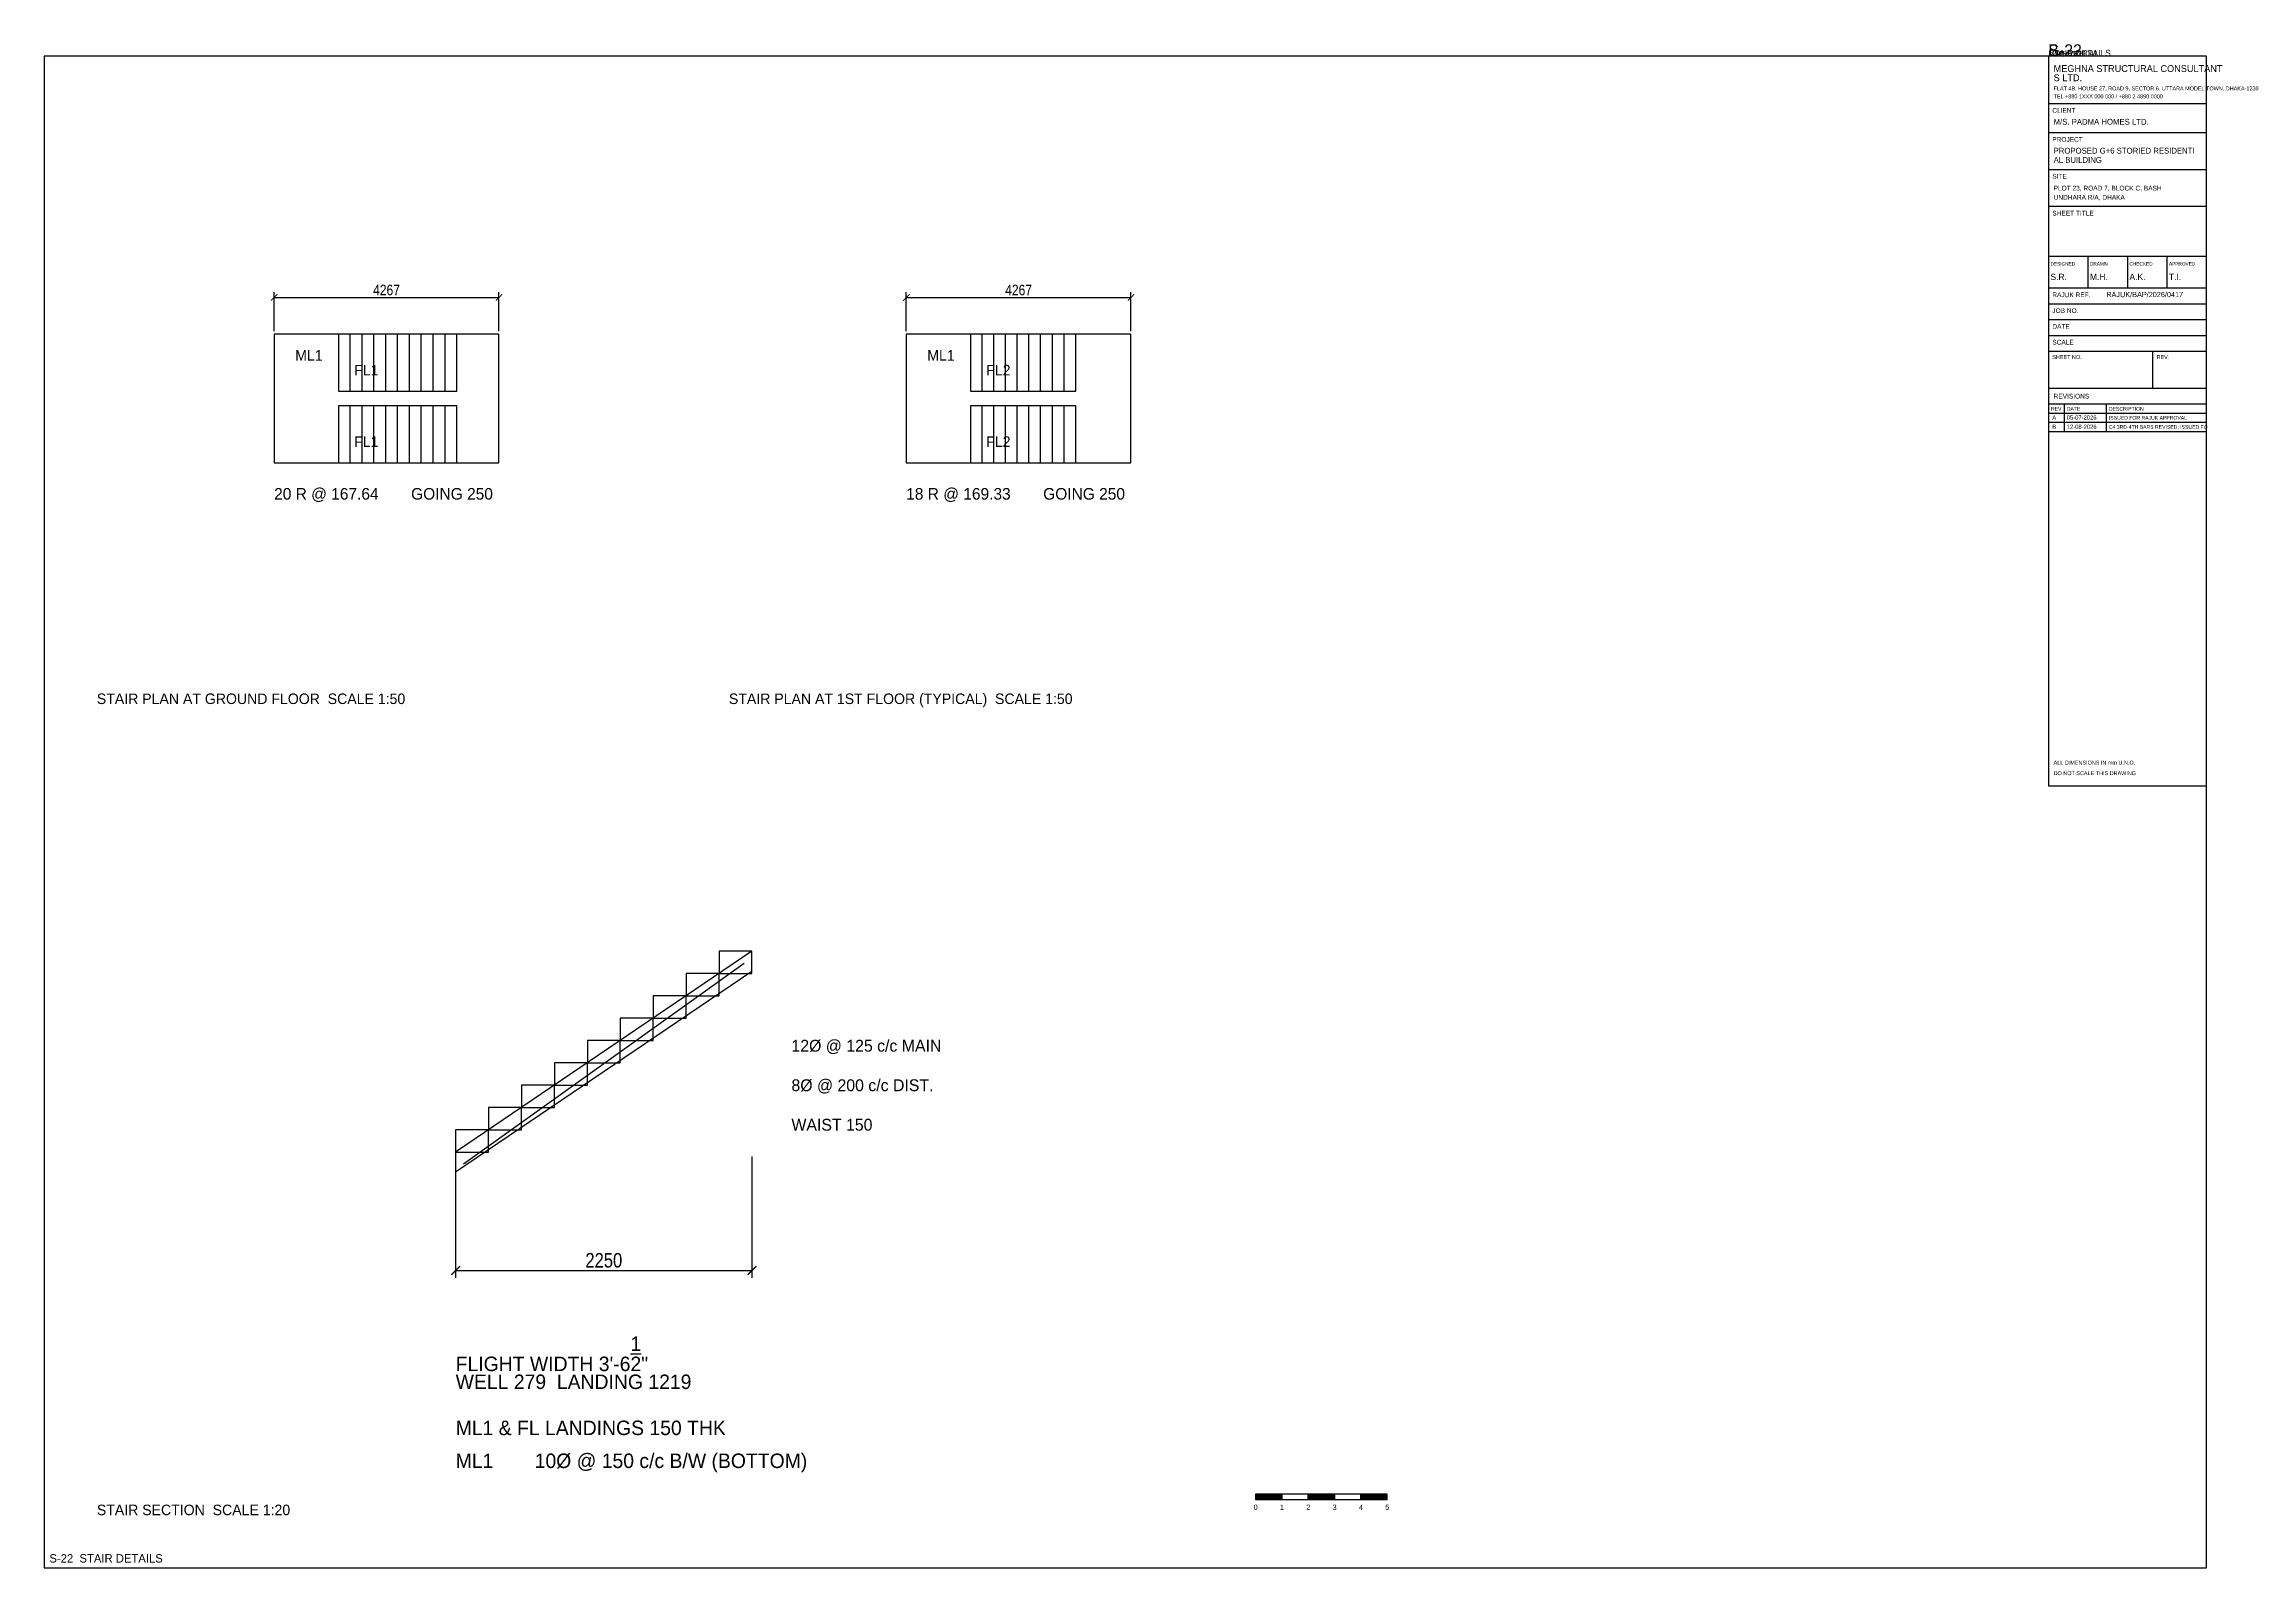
# Model space of a CAD drawing. Extents: x 1000 to 743527, y -207200 to 58857.
# Drawn here: x 565600 to 649427, y -137800 to -79943 of the extents above; entities that cross this region are included whole.
import ezdxf
from ezdxf.enums import TextEntityAlignment as Align

# ---------------------------------------------------------------- set-up
doc = ezdxf.new("R2010")
doc.units = 0
for name, color, linetype in [('Dimension', 6, 'Continuous'), ('Rod-1', 6, 'Continuous'), ('Sheet', 7, 'Continuous'), ('Slab', 5, 'Continuous'), ('Text-1', 7, 'Continuous'), ('Text-2', 7, 'Continuous'), ('TITLE', 7, 'Continuous'), ('Wall', 1, 'Continuous')]:
    doc.layers.add(name, color=color, linetype=linetype)
doc.styles.add('OpenSansCondensed-Light', font='OpenSansCondensed-Light.ttf')
doc.dimstyles.new('EZDXF', dxfattribs={"dimtxt": 0.25, "dimasz": 0.175, "dimexe": 0.375, "dimexo": 0.125, "dimgap": 0.1, "dimtad": 1, "dimlfac": 100, "dimzin": 12, "dimdsep": 46, "dimtxsty": 'OpenSansCondensed-Light', "dimblk": 'ARCHTICK', "dimcen": 2.5, "dimazin": 3, "dimtfac": 0.5, "dimtmove": 2, "dimatfit": 3})

# ---------------------------------------------------------------- blocks, each defined once
blk = doc.blocks.new('TITLE_BLOCK')
at = {"layer": 'TITLE'}
for p, q in [((0, -18), (60, -18)), ((0, -29), (60, -29)), ((0, -43), (60, -43)), ((0, -57), (60, -57)), ((0, -76), (60, -76)), ((0, -76), (0, -88)), ((15, -76), (15, -88)), ((30, -76), (30, -88)), ((45, -76), (45, -88)), ((0, -88), (60, -88)), ((0, -94), (60, -94)), ((0, -100), (60, -100)), ((0, -106), (60, -106)), ((0, -112), (60, -112)), ((39.6, -112), (39.6, -126)), ((0, -126), (60, -126)), ((0, -132), (60, -132)), ((0, -132), (60, -132)), ((6, -132), (6, -142.5)), ((22, -132), (22, -142.5)), ((0, -135.5), (60, -135.5)), ((0, -139), (60, -139)), ((0, -142.5), (60, -142.5))]:
    blk.add_line(p, q, dxfattribs=at)
blk.add_lwpolyline([(0, -277), (60, -277), (60, 0), (0, 0)], close=True, dxfattribs=at)
at = {"layer": 'Text-1'}
for tag, height in [('JOBNO', 2), ('SCALE', 2), ('SHEETTITLE', 2.4), ('SHEETTITLE2', 2.4), ('DATE', 2), ('SHEETNO', 4.5), ('REV', 4.5)]:
    blk.add_attdef(tag, (0, 0), '', height=height, dxfattribs=at)
at = {"layer": 'TITLE'}
for s, height, p in [('S LTD.', 2.6, (2, -9.5)), ('MEGHNA STRUCTURAL CONSULTANT', 2.6, (2, -6)), ('TEL +880 1XXX 000 000 / +880 2 4890 0000', 1.5, (2, -16)), ('FLAT 4B, HOUSE 27, ROAD 9, SECTOR 6, UTTARA MODEL TOWN, DHAKA-1230', 1.5, (2, -13)), ('CLIENT', 1.8, (1.5, -21.5)), ('M/S. PADMA HOMES LTD.', 2.2, (2, -26)), ('PROJECT', 1.8, (1.5, -32.5)), ('AL BUILDING', 2.2, (2, -40.5)), ('PROPOSED G+6 STORIED RESIDENTI', 2.2, (2, -37)), ('SITE', 1.8, (1.5, -46.5)), ('PLOT 23, ROAD 7, BLOCK C, BASH', 1.8, (2, -51)), ('SHEET TITLE', 1.8, (1.5, -60.5)), ('UNDHARA R/A, DHAKA', 1.8, (2, -54.5)), ('DESIGNED', 1.3, (0.8, -79.5)), ('S.R.', 2.4, (0.8, -85)), ('DRAWN', 1.3, (15.8, -79.5)), ('M.H.', 2.4, (15.8, -85)), ('A.K.', 2.4, (30.8, -85)), ('CHECKED', 1.3, (30.8, -79.5)), ('APPROVED', 1.3, (45.8, -79.5)), ('T.I.', 2.4, (45.8, -85)), ('RAJUK REF.', 1.8, (1.5, -91.5)), ('RAJUK/BAP/2026/0417', 2, (22, -91.5)), ('JOB NO.', 1.8, (1.5, -97.5)), ('SCALE', 1.8, (1.5, -109.5)), ('DATE', 1.8, (1.5, -103.5)), ('SHEET NO.', 1.5, (1.5, -115)), ('REV.', 1.5, (41.1, -115)), ('REV', 1.4, (1, -134.6)), ('REVISIONS', 1.8, (2, -130)), ('DATE', 1.4, (7, -134.6)), ('DESCRIPTION', 1.4, (23, -134.6)), ('ALL DIMENSIONS IN mm U.N.O.', 1.5, (2, -269)), ('DO NOT SCALE THIS DRAWING', 1.5, (2, -273))]:
    blk.add_text(s, height=height, dxfattribs=at).set_placement(p)
blk = doc.blocks.new('SCALE_BAR')
at = {"layer": 'Sheet'}
h = blk.add_hatch(color=7, dxfattribs=at)
h.dxf.hatch_style = 1
h.paths.add_polyline_path([(0, 0), (10, 0), (10, 2), (0, 2)])
h = blk.add_hatch(color=7, dxfattribs=at)
h.dxf.hatch_style = 1
h.paths.add_polyline_path([(20, 0), (30, 0), (30, 2), (20, 2)])
h = blk.add_hatch(color=7, dxfattribs=at)
h.dxf.hatch_style = 1
h.paths.add_polyline_path([(40, 0), (50, 0), (50, 2), (40, 2)])
for points in [[(0, 0), (10, 0), (10, 2), (0, 2)], [(10, 0), (20, 0), (20, 2), (10, 2)], [(20, 0), (30, 0), (30, 2), (20, 2)], [(30, 0), (40, 0), (40, 2), (30, 2)], [(40, 0), (50, 0), (50, 2), (40, 2)]]:
    blk.add_lwpolyline(points, close=True, dxfattribs=at)
for s, p in [('0', (0, -4)), ('1', (10, -4)), ('2', (20, -4)), ('3', (30, -4)), ('4', (40, -4)), ('5', (50, -4))]:
    blk.add_text(s, height=2, dxfattribs=at).set_placement(p, align=Align.CENTER)
at = {"layer": 'Text-1'}
blk.add_attdef('UNIT', (0, 0), '', height=2, dxfattribs=at)
blk = doc.blocks.new('_ARCHTICK')
at = {"color": 0, "linetype": 'BYBLOCK', "const_width": 0.15}
blk.add_lwpolyline([(-0.5, -0.5), (0.5, 0.5)], dxfattribs=at)

msp = doc.modelspace()

# ---------------------------------------------------------------- linework, layer by layer
for p, q in [((577221.2, -93120.6), (577221.2, -90961.6)), ((577671.2, -93120.6), (577671.2, -90961.6)), ((578121.2, -93120.6), (578121.2, -90961.6)), ((578571.2, -93120.6), (578571.2, -90961.6)), ((579021.2, -93120.6), (579021.2, -90961.6)), ((579471.2, -93120.6), (579471.2, -90961.6)), ((579921.2, -93120.6), (579921.2, -90961.6)), ((580371.2, -93120.6), (580371.2, -90961.6)), ((580821.2, -93120.6), (580821.2, -90961.6)), ((601215.6, -93120.6), (601215.6, -90961.6)), ((601660.1, -93120.6), (601660.1, -90961.6)), ((602104.5, -93120.6), (602104.5, -90961.6)), ((602549, -93120.6), (602549, -90961.6)), ((602993.4, -93120.6), (602993.4, -90961.6)), ((603437.9, -93120.6), (603437.9, -90961.6)), ((603882.3, -93120.6), (603882.3, -90961.6)), ((604326.8, -93120.6), (604326.8, -90961.6)), ((577221.2, -95838.4), (577221.2, -93679.4)), ((577671.2, -95838.4), (577671.2, -93679.4)), ((578121.2, -95838.4), (578121.2, -93679.4)), ((578571.2, -95838.4), (578571.2, -93679.4)), ((579021.2, -95838.4), (579021.2, -93679.4)), ((579471.2, -95838.4), (579471.2, -93679.4)), ((579921.2, -95838.4), (579921.2, -93679.4)), ((580371.2, -95838.4), (580371.2, -93679.4)), ((580821.2, -95838.4), (580821.2, -93679.4)), ((601215.6, -95838.4), (601215.6, -93679.4)), ((601660.1, -95838.4), (601660.1, -93679.4)), ((602104.5, -95838.4), (602104.5, -93679.4)), ((602549, -95838.4), (602549, -93679.4)), ((602993.4, -95838.4), (602993.4, -93679.4)), ((603437.9, -95838.4), (603437.9, -93679.4)), ((603882.3, -95838.4), (603882.3, -93679.4)), ((604326.8, -95838.4), (604326.8, -93679.4))]:
    msp.add_line(p, q)
at = {"layer": 'Rod-1'}
msp.add_line((581525, -122460), (592175, -114840), dxfattribs=at)
at = {"layer": 'Sheet'}
msp.add_lwpolyline([(565600, -137800), (647700, -137800), (647700, -80400), (565600, -80400)], close=True, dxfattribs=at)
at = {"layer": 'Slab'}
for points in [[(576771.2, -93120.6), (581271.2, -93120.6), (581271.2, -90961.6), (576771.2, -90961.6)], [(600771.2, -93120.6), (604771.2, -93120.6), (604771.2, -90961.6), (600771.2, -90961.6)], [(576771.2, -95838.4), (581271.2, -95838.4), (581271.2, -93679.4), (576771.2, -93679.4)], [(600771.2, -95838.4), (604771.2, -95838.4), (604771.2, -93679.4), (600771.2, -93679.4)], [(581225, -122760), (592475, -115140), (592475, -114390), (581225, -122010)], [(591225, -115236.7), (592475, -115236.7), (592475, -114390), (591225, -114390)], [(589975, -116083.3), (591225, -116083.3), (591225, -115236.7), (589975, -115236.7)], [(588725, -116930), (589975, -116930), (589975, -116083.3), (588725, -116083.3)], [(587475, -117776.7), (588725, -117776.7), (588725, -116930), (587475, -116930)], [(586225, -118623.3), (587475, -118623.3), (587475, -117776.7), (586225, -117776.7)], [(584975, -119470), (586225, -119470), (586225, -118623.3), (584975, -118623.3)], [(583725, -120316.7), (584975, -120316.7), (584975, -119470), (583725, -119470)], [(582475, -121163.3), (583725, -121163.3), (583725, -120316.7), (582475, -120316.7)], [(581225, -122010), (582475, -122010), (582475, -121163.3), (581225, -121163.3)]]:
    msp.add_lwpolyline(points, close=True, dxfattribs=at)
at = {"layer": 'Wall'}
for points in [[(574332.8, -95838.4), (582867.2, -95838.4), (582867.2, -90961.6), (574332.8, -90961.6)], [(598332.8, -95838.4), (606867.2, -95838.4), (606867.2, -90961.6), (598332.8, -90961.6)]]:
    msp.add_lwpolyline(points, close=True, dxfattribs=at)

# ---------------------------------------------------------------- block references
at = {"layer": 'Sheet', "xscale": 100, "yscale": 100}
msp.add_blockref('SCALE_BAR', (611600, -135200), dxfattribs=at).add_auto_attribs({'UNIT': 'm'})
at = {"layer": 'TITLE', "xscale": 100, "yscale": 100}
msp.add_blockref('TITLE_BLOCK', (641700, -80400), dxfattribs=at).add_auto_attribs({'SHEETTITLE': 'STAIR DETAILS', 'JOBNO': 'MSC-2026-041', 'DATE': '12-08-2026', 'SCALE': '1:50, 1:20', 'SHEETNO': 'S-22', 'REV': 'B'})

# ---------------------------------------------------------------- texts
at = {"layer": 'Sheet'}
for s, height, p in [('STAIR PLAN AT GROUND FLOOR  SCALE 1:50', 400, (567600, -105000)), ('STAIR PLAN AT 1ST FLOOR (TYPICAL)  SCALE 1:50', 400, (591600, -105000)), ('STAIR SECTION  SCALE 1:20', 400, (567600, -135800)), ('S-22  STAIR DETAILS', 320, (565800, -137600))]:
    msp.add_text(s, height=height, dxfattribs=at).set_placement(p)
at = {"layer": 'Text-1'}
for s, p in [('ML1', (575132.8, -91961.6)), ('FL1', (577371.2, -92520.6)), ('ML1', (599132.8, -91961.6)), ('FL2', (601371.2, -92520.6)), ('FL1', (577371.2, -95238.4)), ('FL2', (601371.2, -95238.4))]:
    msp.add_text(s, height=400, dxfattribs=at).set_placement(p)
at = {"layer": 'Text-2'}
for s, height, p in [('20 R @ 167.64', 440, (574332.8, -97238.4)), ('GOING 250', 440, (579532.8, -97238.4)), ('18 R @ 169.33', 440, (598332.8, -97238.4)), ('GOING 250', 440, (603532.8, -97238.4)), ('12%%C @ 125 c/c MAIN', 450, (593975, -118200)), ('8%%C @ 200 c/c DIST.', 450, (593975, -119700)), ('WAIST 150', 450, (593975, -121200)), ('WELL 279  LANDING 1219', 550, (581225, -131010)), ('ML1 & FL LANDINGS 150 THK', 550, (581225, -132760)), ('ML1', 550, (581225, -134010)), ('10%%C @ 150 c/c B/W (BOTTOM)', 550, (584225, -134010))]:
    msp.add_text(s, height=height, dxfattribs=at).set_placement(p)
at = {"layer": 'Text-2', "insert": (581225, -129010), "char_height": 550, "width": 30000, "attachment_point": 1}
msp.add_mtext('FLIGHT WIDTH 3\'-6\\S1/2;"', dxfattribs=at)
at = {"layer": 'TITLE'}
for s, height, p in [('A', 160, (641850, -94200)), ('B', 160, (641850, -94550)), ('05-07-2026', 160, (642400, -94200)), ('12-08-2026', 160, (642400, -94550)), ('C4 3RD-4TH BARS REVISED; ISSUED FO', 140, (644000, -94550)), ('ISSUED FOR RAJUK APPROVAL', 140, (644000, -94200))]:
    msp.add_text(s, height=height, dxfattribs=at).set_placement(p)

# ---------------------------------------------------------------- dimensions: what is measured, and where the dimension line sits
at = {"layer": 'Dimension'}
for base, p1, p2, override in [((574332.8, -89561.6), (574332.8, -90961.6), (582867.2, -90961.6), {"dimtxt": 400, "dimasz": 240, "dimexe": 200, "dimexo": 120, "dimgap": 80, "dimtad": 1, "dimtih": 1, "dimtoh": 1, "dimdec": 0, "dimlfac": 0.5}), ((598332.8, -89561.6), (598332.8, -90961.6), (606867.2, -90961.6), {"dimtxt": 400, "dimasz": 240, "dimexe": 200, "dimexo": 120, "dimgap": 80, "dimtad": 1, "dimtih": 1, "dimtoh": 1, "dimdec": 0, "dimlfac": 0.5}), ((581225, -126510), (581225, -122010), (592475, -122010), {"dimtxt": 550, "dimasz": 330, "dimexe": 275, "dimexo": 165, "dimgap": 110, "dimtad": 1, "dimtih": 1, "dimtoh": 1, "dimdec": 0, "dimlfac": 0.2})]:
    msp.add_linear_dim(base=base, p1=p1, p2=p2, dimstyle='EZDXF', override=override, dxfattribs=at).render()

doc.saveas('drawing.dxf')
